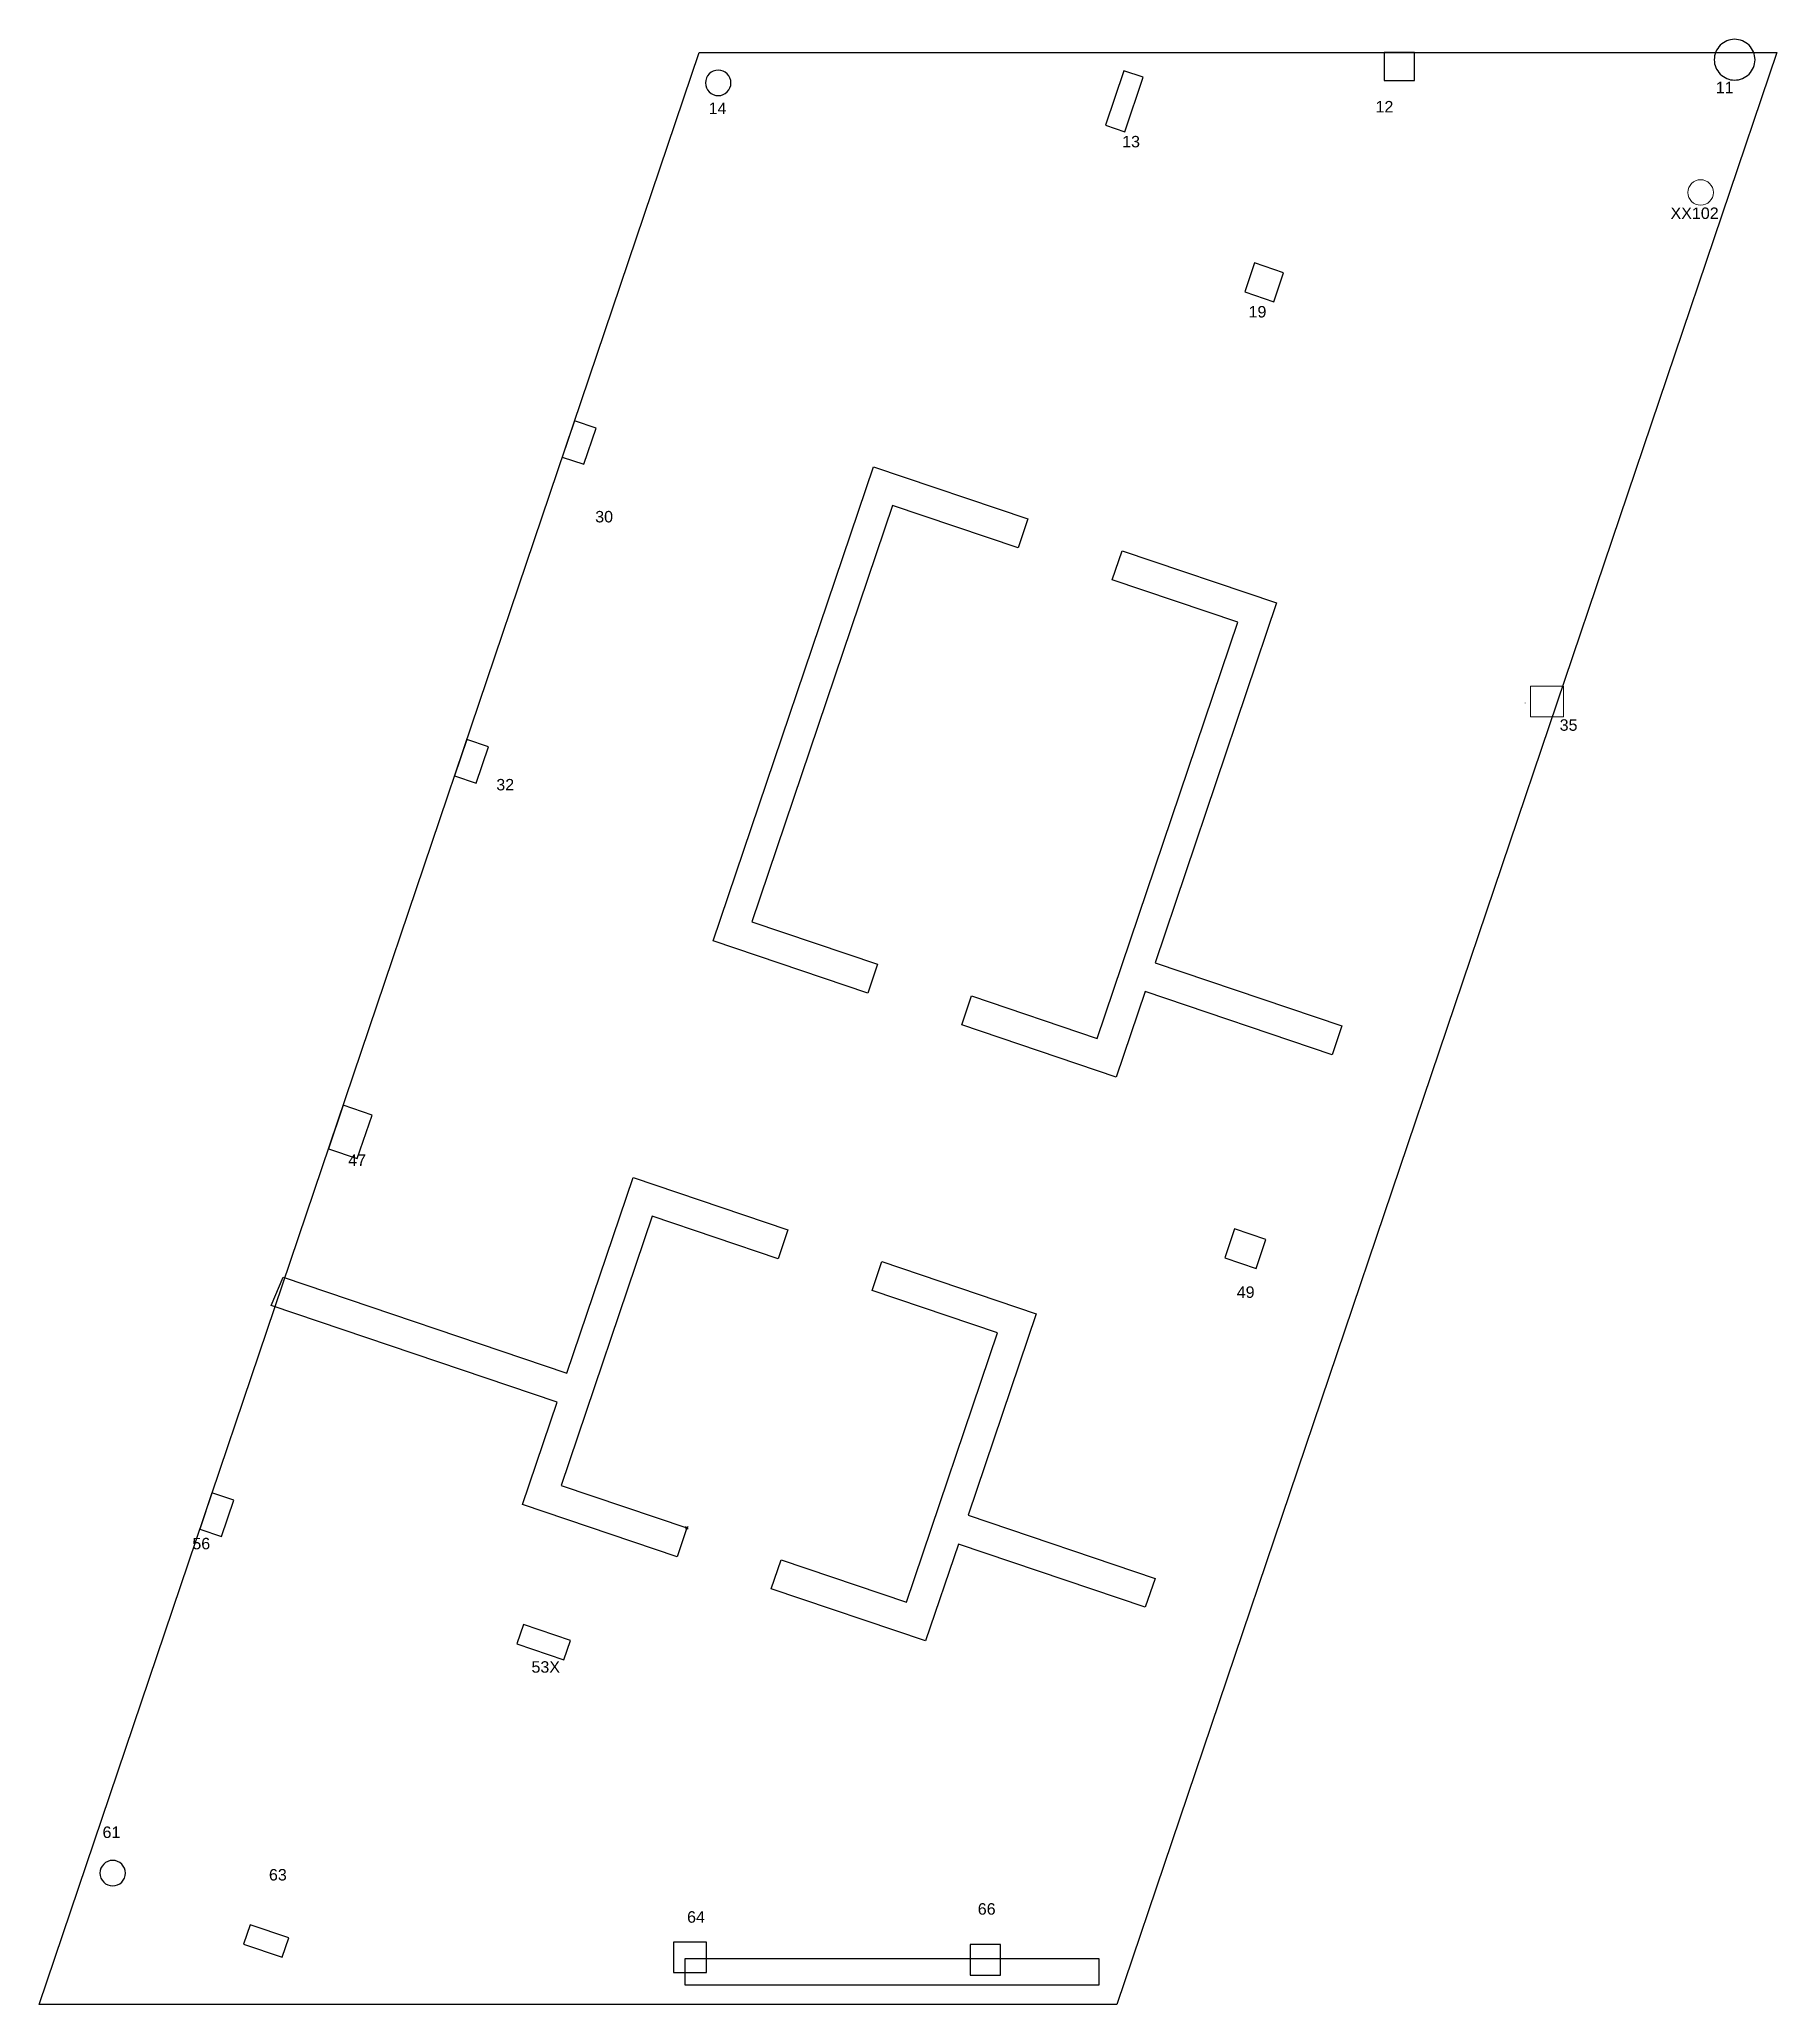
# Model space of a CAD drawing. Header units: inches. Extents: x 30 to 12637, y 0 to 49076.
# Drawn here: x 10664 to 12027, y 24059 to 25601 of the extents above; entities that cross this region are included whole.
import ezdxf

# ---------------------------------------------------------------- set-up
doc = ezdxf.new("R2010")
doc.units = ezdxf.units.IN
doc.header["$MEASUREMENT"] = 0
doc.header["$PDMODE"] = 35
for name, color, linetype in [('BEAM', 4, 'Continuous'), ('DATUM', 6, 'Continuous'), ('SLAB-RESIDENTIAL', 6, 'Continuous'), ('WALL', 1, 'Continuous')]:
    doc.layers.add(name, color=color, linetype=linetype)
doc.layers.add('COL-IDEN', color=171, linetype='Continuous', lineweight=30)
doc.layers.add('COLS', color=52, linetype='Continuous', lineweight=20)
doc.styles.add('Arial', font='arial.ttf', dxfattribs={"height": 9})

msp = doc.modelspace()

# ---------------------------------------------------------------- texts
at = {"layer": 'COL-IDEN', "lineweight": 9, "char_height": 9, "attachment_point": 1, "style": 'Arial'}
for s, insert, width in [('11', (11979.4, 25567.9), 16.968), ('14', (11189.1, 25551.5), 16.968), ('12', (11712.4, 25552.8), 16.968), ('13', (11513.6, 25525.4), 16.968), ('XX102', (11943.9, 25469.2), 16.968), ('19', (11612.8, 25391.9), 16.968), ('30', (11100.1, 25231.1), 16.968), ('35', (11856.9, 25067.6), 16.968), ('32', (11022.5, 25020.8), 16.968), ('47', (10906.3, 24726.2), 16.968), ('49', (11603.5, 24622.6), 16.968), ('56', (10784, 24425.3), 16.968), ('53X', (11050.1, 24328.5), 26.967), ('61', (10713.5, 24198.8), 16.968), ('63', (10844.1, 24165.4), 16.968), ('66', (11400.3, 24138.6), 16.968), ('64', (11172.2, 24132.3), 19.998)]:
    msp.add_mtext(s, dxfattribs=dict(at, insert=insert, width=width))

# ---------------------------------------------------------------- linework, layer by layer
at = {"layer": 'BEAM'}
msp.add_lwpolyline([(11495.6, 24094.9), (11170.5, 24094.9), (11170.5, 24074.6), (11495.6, 24074.6)], close=True, dxfattribs=at)
at = {"layer": 'COLS', "lineweight": 30}
for points in [[(12010.2, 25585.2, 0.414214), (11994.2, 25601.2, 0.414214), (11978.2, 25585.2, 0.414214), (11994.2, 25569.2, 0.414214)], [(11206.6, 25567, 0.414214), (11196.6, 25577, 0.414214), (11186.6, 25567, 0.414214), (11196.6, 25557, 0.414214)], [(10731.5, 24162.2, 0.414214), (10721.5, 24172.2, 0.414214), (10711.5, 24162.2, 0.414214), (10721.5, 24152.2, 0.414214)]]:
    msp.add_lwpolyline(points, format="xyb", close=True, dxfattribs=at)
for points in [[(11719.1, 25568.9), (11743.1, 25568.9), (11743.1, 25590.9), (11719.1, 25590.9)], [(11500.5, 25533.9), (11515.7, 25528.7), (11530.1, 25571.4), (11514.9, 25576.5)], [(11617.5, 25425.7), (11609.8, 25403), (11632.5, 25395.3), (11640.2, 25418)], [(11074.2, 25273.4), (11091.3, 25267.7), (11100.9, 25296.1), (11083.8, 25301.8)], [(10989.7, 25023.3), (11006.7, 25017.6), (11016.3, 25046), (10999.3, 25051.8)], [(10890.7, 24730.6), (10913.4, 24722.9), (10925, 24757), (10902.2, 24764.7)], [(11594.1, 24645.1), (11618.7, 24636.7), (11626.4, 24659.5), (11601.8, 24667.8)], [(10816.5, 24454.9), (10799.4, 24460.6), (10789.8, 24432.2), (10806.9, 24426.4)], [(11075.6, 24329.7), (11080.7, 24344.8), (11043.8, 24357.3), (11038.6, 24342.1)], [(10854.4, 24096.2), (10859.6, 24111.3), (10829.3, 24121.6), (10824.1, 24106.4)], [(11187.5, 24108.1), (11161.5, 24108.1), (11161.5, 24084.1), (11187.5, 24084.1)], [(11418.2, 24106.1), (11394.2, 24106.1), (11394.2, 24082.1), (11418.2, 24082.1)]]:
    msp.add_lwpolyline(points, close=True, dxfattribs=at)
at = {"layer": 'COLS'}
for points in [[(11979.6, 25591.7), (11979.2, 25590.7)], [(11980.9, 25594.1), (11980.4, 25593.2)], [(11982.6, 25596.2), (11982, 25595.5)], [(11984.6, 25597.9), (11984, 25597.5)], [(11986.7, 25599.3), (11986.2, 25599.1)], [(12002.2, 25599.1), (12001.7, 25599.3)], [(12004.5, 25597.5), (12003.9, 25597.9)], [(12006.4, 25595.5), (12005.8, 25596.2)], [(12008, 25593.2), (12007.5, 25594.1)], [(12009.2, 25590.7), (12008.8, 25591.7)], [(11833.9, 25069.5), (11859.9, 25069.5), (11859.9, 25093.5), (11833.9, 25093.5)], [(11829.7, 25080.4), (11829.7, 25080.4), (11829.7, 25080.3)]]:
    msp.add_lwpolyline(points, close=True, dxfattribs=at)
msp.add_circle((11967.5, 25481), 10, dxfattribs=at)
at = {"layer": 'DATUM'}
msp.add_point((11172, 24433.1), dxfattribs=at)
at = {"layer": 'SLAB-RESIDENTIAL'}
msp.add_lwpolyline([(11181.7, 25590.7), (12027.2, 25590.7), (11509.4, 24059), (10663.9, 24059)], close=True, dxfattribs=at)
at = {"layer": 'WALL'}
for points in [[(11318.4, 25265.8), (11439.6, 25224.8), (11431.9, 25202.1), (11333.4, 25235.4), (11223, 24908.8), (11321.5, 24875.5), (11313.9, 24852.8), (11192.6, 24893.8)], [(11513.5, 25199.9), (11634.8, 25158.9), (11539.4, 24876.6), (11686, 24827.1), (11678.3, 24804.3), (11531.7, 24853.9), (11509, 24786.8), (11387.7, 24827.8), (11395.4, 24850.5), (11494, 24817.2), (11604.4, 25143.8), (11505.8, 25177.1)], [(11251.3, 24667), (11243.6, 24644.3), (11144.9, 24677.7), (11073.5, 24466.4), (11172, 24433.1), (11164.3, 24410.4), (11043, 24451.4), (11070.2, 24531.8), (10845.9, 24607.6), (10855.3, 24629.8), (11077.9, 24554.5), (11129.8, 24708.1)], [(11325, 24642.1), (11446.2, 24601.1), (11392.8, 24443), (11539.4, 24393.5), (11531.7, 24370.8), (11385.1, 24420.3), (11359.4, 24344.4), (11238.2, 24385.4), (11245.9, 24408.1), (11344.4, 24374.8), (11415.8, 24586.1), (11317.3, 24619.4)]]:
    msp.add_lwpolyline(points, close=True, dxfattribs=at)

msp.set_redraw_order([(e.dxf.handle, doc.entitydb.next_handle()) for e in msp.query("TEXT MTEXT ATTDEF DIMENSION ARC_DIMENSION")])  # texts and dimensions are drawn at this point

doc.saveas('drawing.dxf')
